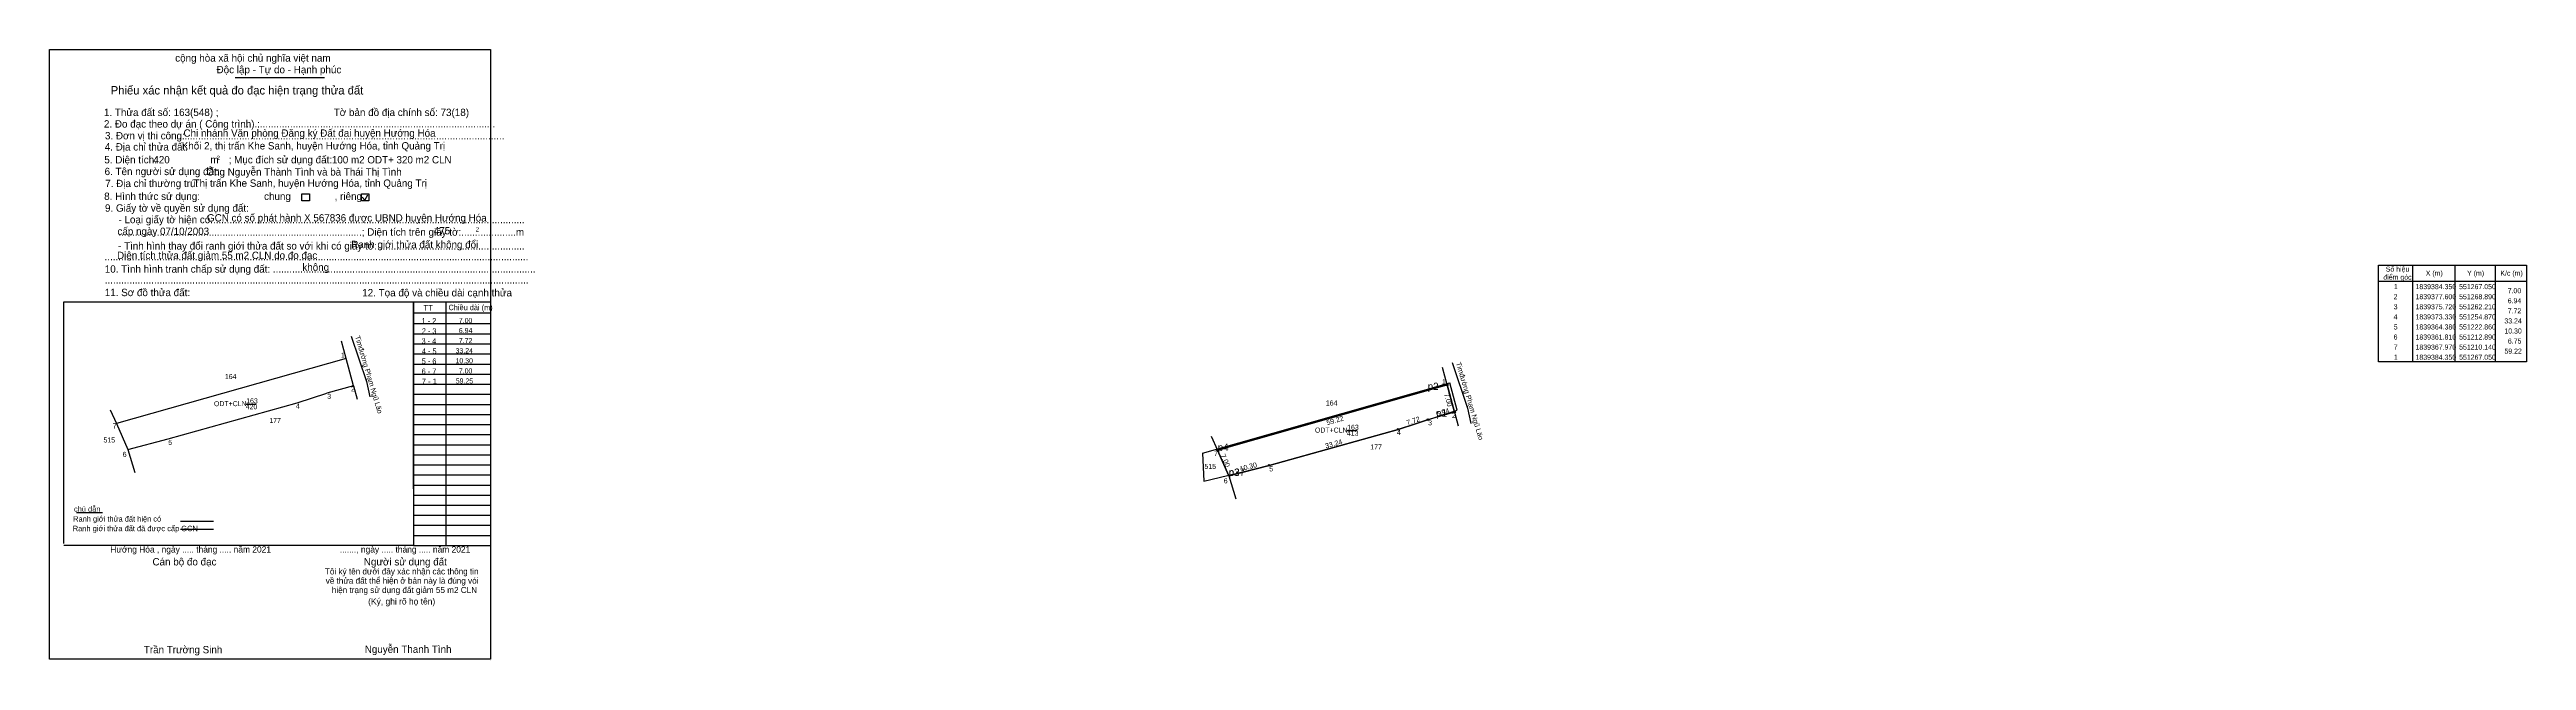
# Model space of a CAD drawing. Extents: x 550920 to 551535, y 1839316 to 1839468.
import ezdxf

# ---------------------------------------------------------------- set-up
doc = ezdxf.new("R2010")
doc.units = 0
for name, color, linetype in [('Level 1', 7, 'Continuous'), ('Level 10', 7, 'Continuous'), ('Level 12', 7, 'Continuous'), ('Level 13', 7, 'Continuous'), ('Level 17', 7, 'Continuous'), ('Level 2', 7, 'Continuous'), ('Level 22', 7, 'Continuous'), ('Level 3', 7, 'Continuous'), ('Level 30', 7, 'Continuous'), ('Level 32', 7, 'Continuous'), ('Level 36', 7, 'Continuous'), ('Level 4', 7, 'Continuous'), ('Level 6', 7, 'Continuous'), ('Level 63', 7, 'Continuous'), ('Level 7', 7, 'Continuous')]:
    doc.layers.add(name, color=color, linetype=linetype)

msp = doc.modelspace()

# ---------------------------------------------------------------- linework, layer by layer
at = {"layer": 'Level 1'}
for p, q in [((551206.34, 1839367.44), (551267.67, 1839384.85)), ((551269.5, 1839378.09), (551267.67, 1839384.85)), ((551206.34, 1839367.44), (551206.72, 1839360.45))]:
    msp.add_line(p, q, dxfattribs=at)
msp.add_lwpolyline([(551267.05, 1839384.35), (551268.89, 1839377.6), (551262.21, 1839375.72), (551254.87, 1839373.33), (551222.86, 1839364.38), (551212.89, 1839361.81), (551210.04, 1839368.2)], close=True, dxfattribs=at)
msp.add_lwpolyline([(551206.72, 1839360.45), (551222.86, 1839364.38), (551254.87, 1839373.33), (551269.5, 1839378.09)], dxfattribs=at)
at = {"layer": 'Level 10'}
for p, q in [((550993.97, 1839390.91), (550936.96, 1839374.76)), ((550995.81, 1839384.16), (550989.13, 1839382.28)), ((551267.05, 1839384.35), (551210.04, 1839368.2)), ((550936.96, 1839374.76), (550939.81, 1839368.37)), ((551268.89, 1839377.6), (551262.21, 1839375.72)), ((550939.81, 1839368.37), (550949.78, 1839370.94)), ((550939.81, 1839368.37), (550941.54, 1839362.63)), ((551210.04, 1839368.2), (551212.89, 1839361.81)), ((551212.89, 1839361.81), (551222.86, 1839364.38)), ((551212.89, 1839361.81), (551214.62, 1839356.07))]:
    msp.add_line(p, q, dxfattribs=at)
at = {"layer": 'Level 17'}
msp.add_line((550927.04, 1839352.72), (550933.49, 1839352.72), dxfattribs=at)
at = {"layer": 'Level 2'}
for p, q in [((550920.38, 1839467.54), (550920.38, 1839467.54)), ((550966.44, 1839460.6), (550988.55, 1839460.6)), ((550997.94, 1839430.96), (550998.56, 1839430.15)), ((550998.56, 1839430.15), (550999.32, 1839431.51)), ((550923.94, 1839404.94), (551010.69, 1839404.94)), ((550923.94, 1839345.01), (550923.94, 1839404.94)), ((551010.69, 1839404.94), (551010.69, 1839344.52)), ((551010.69, 1839344.52), (550923.94, 1839344.52)), ((551029.73, 1839316.29), (551029.73, 1839316.29))]:
    msp.add_line(p, q, dxfattribs=at)
for points in [[(550920.38, 1839467.54), (551029.74, 1839467.54), (551029.74, 1839316.29), (550920.38, 1839316.29)], [(550982.95, 1839431.74), (550984.83, 1839431.74), (550984.83, 1839429.99), (550982.95, 1839429.99)], [(550997.73, 1839431.74), (550999.61, 1839431.74), (550999.61, 1839429.99), (550997.73, 1839429.99)]]:
    msp.add_lwpolyline(points, close=True, dxfattribs=at)
at = {"layer": 'Level 22'}
for points in [[(550993.97, 1839390.91), (550992.8, 1839395.22)], [(550995.81, 1839384.16), (550993.97, 1839390.91)], [(551267.05, 1839384.35), (551265.88, 1839388.66)], [(551268.89, 1839377.6), (551267.05, 1839384.35)], [(550949.78, 1839370.94), (550981.79, 1839379.89), (550989.17, 1839382.29)], [(551222.86, 1839364.38), (551254.87, 1839373.33), (551262.25, 1839375.73)]]:
    msp.add_lwpolyline(points, dxfattribs=at)
at = {"layer": 'Level 3'}
for p, q in [((550935.43, 1839378.18), (550936.96, 1839374.76)), ((551208.51, 1839371.62), (551210.04, 1839368.2))]:
    msp.add_line(p, q, dxfattribs=at)
at = {"layer": 'Level 30'}
for p, q in [((551010.69, 1839404.94), (551029.74, 1839404.94)), ((551010.69, 1839358.56), (551010.69, 1839404.94)), ((551018.65, 1839404.94), (551018.65, 1839344.52)), ((551029.74, 1839404.94), (551029.74, 1839358.56)), ((551010.64, 1839397.01), (551029.69, 1839397.01)), ((551010.69, 1839402.21), (551029.74, 1839402.21)), ((551010.69, 1839399.56), (551029.74, 1839399.56)), ((551010.69, 1839394.52), (551029.74, 1839394.52)), ((551010.69, 1839392.02), (551029.74, 1839392.02)), ((551010.69, 1839389.52), (551029.74, 1839389.52)), ((551010.69, 1839387.02), (551029.74, 1839387.02)), ((551010.69, 1839384.52), (551029.74, 1839384.52)), ((551010.69, 1839382.02), (551029.74, 1839382.02)), ((551010.69, 1839379.52), (551029.74, 1839379.52)), ((551010.69, 1839377.02), (551029.74, 1839377.02)), ((551010.69, 1839374.52), (551029.74, 1839374.52)), ((551010.69, 1839372.02), (551029.74, 1839372.02)), ((551010.69, 1839369.52), (551029.74, 1839369.52)), ((551010.69, 1839367.02), (551029.74, 1839367.02)), ((551010.69, 1839364.52), (551029.74, 1839364.52)), ((551010.69, 1839362.02), (551029.74, 1839362.02)), ((551010.69, 1839359.52), (551029.74, 1839359.52)), ((551010.69, 1839357.02), (551029.74, 1839357.02)), ((551010.69, 1839354.52), (551029.74, 1839354.52)), ((551010.69, 1839354.51), (551029.74, 1839354.51)), ((551010.69, 1839352.02), (551029.74, 1839352.02)), ((551010.69, 1839349.52), (551029.74, 1839349.52)), ((551010.69, 1839347.02), (551029.74, 1839347.02)), ((551010.69, 1839344.52), (551029.74, 1839344.52))]:
    msp.add_line(p, q, dxfattribs=at)
at = {"layer": 'Level 32'}
for p, q in [((550995.81, 1839384.16), (550996.71, 1839380.8)), ((551268.89, 1839377.6), (551269.79, 1839374.24))]:
    msp.add_line(p, q, dxfattribs=at)
at = {"layer": 'Level 36'}
for p, q in [((550969.07, 1839379.6), (550971.62, 1839379.6)), ((551242.15, 1839373.04), (551244.7, 1839373.04))]:
    msp.add_line(p, q, dxfattribs=at)
for centre in [(551267.05, 1839384.35), (551254.87, 1839373.33), (551262.21, 1839375.72), (551268.89, 1839377.6), (551210.04, 1839368.2), (551222.86, 1839364.38)]:
    msp.add_circle(centre, 0.2, dxfattribs=at)
at = {"layer": 'Level 4'}
for p, q in [((550995.18, 1839396.46), (550999.02, 1839385.18)), ((551268.26, 1839389.9), (551272.1, 1839378.62))]:
    msp.add_line(p, q, dxfattribs=at)
for points in [[(550999.02, 1839385.18), (550999.81, 1839381.36)], [(551272.1, 1839378.62), (551272.89, 1839374.8)]]:
    msp.add_lwpolyline(points, dxfattribs=at)
at = {"layer": 'Level 6'}
for p, q in [((550952.9, 1839350.54), (550961.04, 1839350.54)), ((550952.9, 1839348.55), (550961.04, 1839348.55))]:
    msp.add_line(p, q, dxfattribs=at)
at = {"layer": 'Level 63'}
for p, q in [((551498.04, 1839410.07), (551534.74, 1839410.07)), ((551506.44, 1839414.07), (551506.44, 1839390.07)), ((551516.94, 1839414.07), (551516.94, 1839390.07)), ((551526.94, 1839414.07), (551526.94, 1839390.07))]:
    msp.add_line(p, q, dxfattribs=at)
msp.add_lwpolyline([(551498.04, 1839414.07), (551534.74, 1839414.07), (551534.74, 1839390.07), (551498.04, 1839390.07)], close=True, dxfattribs=at)
at = {"layer": 'Level 7'}
for p, q in [((551262.26, 1839383.02), (551262.26, 1839383.02)), ((551264.32, 1839376.46), (551264.32, 1839376.46)), ((551210.14, 1839367.97), (551210.14, 1839367.97)), ((551212.83, 1839361.78), (551212.83, 1839361.78)), ((551212.89, 1839361.81), (551212.89, 1839361.81))]:
    msp.add_line(p, q, dxfattribs=at)

# ---------------------------------------------------------------- texts
at = {"layer": 'Level 1'}
for s, p in [('ODT+CLN', (550961.16, 1839379.08)), ('420', (550969.04, 1839378.31)), ('163', (550969.15, 1839379.77)), ('ODT+CLN', (551234.24, 1839372.52)), ('413', (551242.16, 1839371.75)), ('163', (551242.23, 1839373.21))]:
    msp.add_text(s, height=1.25, dxfattribs=at).set_placement(p)
at = {"layer": 'Level 10'}
for s, height, p in [('1 - 2', 1.364, (551012.66, 1839399.56)), ('2 - 3', 1.364, (551012.71, 1839397.03)), ('3 - 4', 1.364, (551012.65, 1839394.56)), ('4 - 5', 1.364, (551012.72, 1839392.04)), ('5 - 6', 1.364, (551012.7, 1839389.56)), ('6 - 7', 1.364, (551012.68, 1839387.05)), ('7 - 1', 1.36, (551012.72, 1839384.56))]:
    msp.add_text(s, height=height, dxfattribs=at).set_placement(p)
at = {"layer": 'Level 12'}
for s, p in [('p2', (551262.22, 1839383.1)), ('p1', (551264.32, 1839376.46)), ('p4', (551210.14, 1839367.97)), ('p3', (551212.83, 1839361.78)), ('p27', (551212.89, 1839361.81))]:
    msp.add_text(s, height=1.8, dxfattribs=at).set_placement(p)
at = {"layer": 'Level 13'}
for s, p in [('164', (550963.86, 1839385.8)), ('164', (551236.94, 1839379.24)), ('177', (550974.89, 1839374.9)), ('515', (550933.76, 1839370.07)), ('177', (551247.97, 1839368.34)), ('515', (551206.84, 1839363.51))]:
    msp.add_text(s, height=1.25, dxfattribs=at).set_placement(p)
at = {"layer": 'Level 2'}
for s, height, p in [('cộng hòa xã hội chủ nghĩa việt nam', 1.8253, (550951.55, 1839464.54)), ('Phiếu xác nhận kết quả đo đạc hiện trạng thửa đất', 2.0857, (550935.55, 1839456.39)), ('Độc lập - Tự do - Hạnh phúc', 1.8253, (550961.81, 1839461.66)), ('1. Thửa đất số: 163(548) ;                                          Tờ bản đồ địa chính số: 73(18)', 1.83, (550933.87, 1839451.04)), ('2. Đo đạc theo dự án ( Công trình) : ', 1.8265, (550933.87, 1839448.18)), ('3. Đơn vị thi công:', 1.8265, (550934.13, 1839445.26)), ('........................................................................................................................', 1.82652, (550951.78, 1839445.26)), ('Chi nhánh Văn phòng Đăng ký Đất đai huyện Hướng Hóa', 1.825, (550953.6, 1839445.91)), ('............................................................................................', 1.8265, (550968.47, 1839448.24)), ('5. Diện tích:', 1.8265, (550933.97, 1839439.3)), ('4. Địa chỉ thửa đất:', 1.8265, (550934.08, 1839442.49)), ('420', 1.82, (550946.13, 1839439.32)), ('Khối 2, thị trấn Khe Sanh, huyện Hướng Hóa, tỉnh Quảng Trị', 1.82, (550953.17, 1839442.75)), ('m', 1.83, (550960.29, 1839439.3)), ('2', 1.04, (550961.85, 1839440.17)), ('; Mục đích sử dụng đất:', 1.8253, (550964.81, 1839439.3)), ('100 m2 ODT+ 320 m2 CLN', 1.82, (550990.41, 1839439.29)), ('6. Tên người sử dụng đất:', 1.8265, (550934.03, 1839436.39)), ('7. Địa chỉ thường trú:', 1.8265, (550934.19, 1839433.42)), ('Thị trấn Khe Sanh, huyện Hướng Hóa, tỉnh Quảng Trị', 1.82, (550956.11, 1839433.49)), ('Ông Nguyễn Thành Tình và bà Thái Thị Tình', 1.82, (550959.29, 1839436.29)), ('8. Hình thức sử dụng:', 1.8265, (550933.93, 1839430.23)), ('9. Giấy tờ về quyền sử dụng đất:', 1.8265, (550934.13, 1839427.32)), ('chung                , riêng', 1.8253, (550973.59, 1839430.23)), ('cấp ngày 07/10/2003', 1.82, (550937.23, 1839421.55)), ('     - Loại giấy tờ hiện có:..................................................................................................................', 1.82532, (550934.08, 1839424.46)), ('     .........................................................................................; Diện tích trên giấy tờ:....................m', 1.82532, (550934.08, 1839421.37)), ('GCN có số phát hành X 567836 được UBND huyện Hướng Hóa ', 1.82, (550959.44, 1839424.88)), ('475', 1.82, (551015.69, 1839421.69)), ('2', 1.04, (551026.11, 1839422.4)), ('...........................................................................................................................................................', 1.82532, (550934.03, 1839415.28)), ('Diện tích thửa đất giảm 55 m2 CLN do đo đạc', 1.82, (550937.13, 1839415.58)), ('     - Tình hình thay đổi ranh giới thửa đất so với khi có giấy tờ:......................................................', 1.82532, (550933.98, 1839417.93)), ('Ranh giới thửa đất không đổi', 1.82, (550995.22, 1839418.27)), ('10. Tình hình tranh chấp sử dụng đất: ................................................................................................', 1.82652, (550934.08, 1839412.2)), ('...........................................................................................................................................................', 1.82532, (550934.08, 1839409.5)), ('không', 1.825, (550983.08, 1839412.64)), ('11. Sơ đồ thửa đất:', 1.8265, (550934.08, 1839406.37)), ('12. Tọa độ và chiều dài cạnh thửa', 1.83, (550997.93, 1839406.3)), ('Hướng Hóa , ngày ..... tháng ..... năm 2021', 1.56, (550935.44, 1839342.77)), ('Cán bộ đo đạc', 1.8254, (550945.91, 1839339.57)), ('......., ngày ..... tháng ..... năm 2021', 1.56, (550992.39, 1839342.77)), ('Người sử dụng đất', 1.8253, (550998.33, 1839339.57)), ('Tôi ký tên dưới đây xác nhận các thông tin', 1.508, (550988.69, 1839337.34)), ('về thửa đất thể hiện ở bản này là đúng vói', 1.508, (550988.89, 1839335.03)), ('hiện trạng sử dụng đất giảm 55 m2 CLN', 1.51, (550990.39, 1839332.73)), ('(Ký, ghi rõ họ tên)', 1.5646, (550999.41, 1839329.88)), ('Trần Trường Sinh', 1.82, (550943.77, 1839317.78)), ('Nguyễn Thanh Tình', 1.82, (550998.57, 1839317.89)), ('.', 0.522, (551029.62, 1839316))]:
    msp.add_text(s, height=height, dxfattribs=at).set_placement(p)
at = {"layer": 'Level 30'}
for s, height, p in [('TT', 1.36, (551013.13, 1839402.8)), ('Chiều dài (m)', 1.364, (551019.34, 1839402.88))]:
    msp.add_text(s, height=height, dxfattribs=at).set_placement(p)
at = {"layer": 'Level 4'}
for height, p in [(1.2499, (550996.13, 1839396.34)), (1.25, (551269.21, 1839389.78))]:
    msp.add_text('Timđường Phạm Ngũ Lão', height=height, rotation=286.51894, dxfattribs=at).set_placement(p)
at = {"layer": 'Level 6'}
for s, height, p in [('chú dẫn', 1.337, (550926.44, 1839352.9)), ('Ranh giới thửa đất đã được cấp GCN', 1.34, (550926.14, 1839348.07)), ('Ranh giới thửa đất hiện có ', 1.3365, (550926.24, 1839350.45))]:
    msp.add_text(s, height=height, dxfattribs=at).set_placement(p)
at = {"layer": 'Level 63'}
for s, p in [('điểm góc', (551499.25, 1839410.45)), ('Số hiệu', (551499.84, 1839412.45)), (' 1', (551501.37, 1839408.1)), ('1839384.350', (551507.22, 1839408.1)), ('X (m)', (551509.77, 1839411.45)), ('551267.050', (551518.03, 1839408.1)), ('Y (m)', (551520.02, 1839411.45)), ('K/c (m)', (551528.27, 1839411.45)), (' 2', (551501.31, 1839405.6)), (' 3', (551501.33, 1839403.1)), ('1839377.600', (551507.22, 1839405.6)), ('1839375.720', (551507.22, 1839403.1)), ('551268.890', (551518.03, 1839405.6)), ('551262.210', (551518.03, 1839403.1)), ('6.94', (551530.08, 1839404.6)), ('7.00', (551530.08, 1839407.1)), ('7.72', (551530.09, 1839402.1)), ('6.94', (551021.9, 1839397.21)), ('7.00', (551021.9, 1839399.71)), (' 4', (551501.3, 1839400.6)), (' 5', (551501.33, 1839398.1)), (' 6', (551501.31, 1839395.6)), ('1839373.330', (551507.22, 1839400.6)), ('1839364.380', (551507.22, 1839398.1)), ('1839361.810', (551507.22, 1839395.6)), ('551254.870', (551518.03, 1839400.6)), ('551222.860', (551518.03, 1839398.1)), ('551212.890', (551518.03, 1839395.6)), ('33.24', (551529.26, 1839399.6)), ('10.30', (551529.26, 1839397.1)), (' 1', (550992.18, 1839391.07)), ('33.24', (551021.08, 1839392.21)), ('10.30', (551021.08, 1839389.71)), ('7.72', (551021.91, 1839394.71)), (' 7', (551501.33, 1839393.1)), (' 1', (551501.37, 1839390.6)), ('1839367.970', (551507.22, 1839393.1)), ('1839384.350', (551507.22, 1839390.6)), ('551210.140', (551518.03, 1839393.1)), ('551267.050', (551518.03, 1839390.6)), ('59.22', (551529.27, 1839392.1)), ('6.75', (551530.13, 1839394.6)), (' 2', (550994.68, 1839382.74)), ('59.25', (551021.13, 1839384.71)), ('7.00', (551021.9, 1839387.21)), (' 1', (551265.26, 1839384.51)), (' 4', (550981, 1839378.47)), (' 3', (550988.76, 1839380.9)), (' 7', (550935.57, 1839373.53)), (' 4', (551254.08, 1839371.91)), (' 3', (551261.84, 1839374.34)), (' 2', (551267.76, 1839376.18)), (' 6', (550938.05, 1839366.5)), (' 5', (550949.36, 1839369.46)), (' 7', (551208.75, 1839366.74)), (' 6', (551211.13, 1839359.94)), (' 5', (551222.44, 1839362.9))]:
    msp.add_text(s, height=1.25, dxfattribs=at).set_placement(p)
for s, rotation, p in [('6.94', 15.71857, (551264.46, 1839376.54)), ('7.00', 285.24794, (551266.24, 1839382.1)), ('59.22', 16.05703, (551237.31, 1839374.34)), ('7.72', 18.03593, (551257.21, 1839374.35)), ('7.00', 294.05735, (551210.78, 1839366.88)), ('33.24', 15.621, (551236.98, 1839368.56)), ('10.30', 14.45465, (551215.79, 1839362.91))]:
    msp.add_text(s, height=1.25, rotation=rotation, dxfattribs=at).set_placement(p)

doc.saveas('drawing.dxf')
